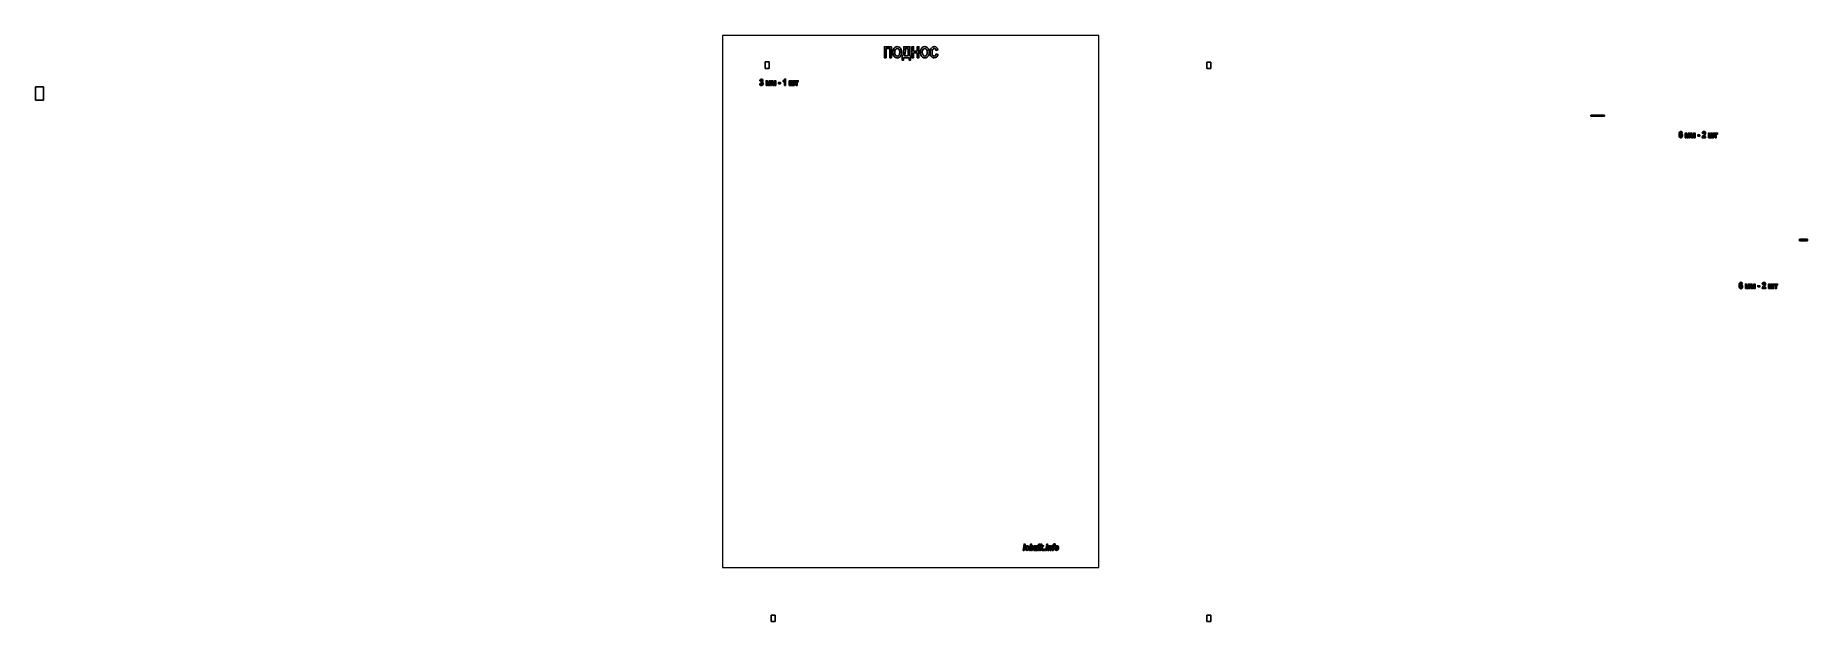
# Model space of a CAD drawing. Header units: centimetres. Extents: x -48.8 to 50.1, y -17.9 to 14.9.
import ezdxf

# ---------------------------------------------------------------- set-up
doc = ezdxf.new("R2010")
doc.units = ezdxf.units.CM
doc.header["$MEASUREMENT"] = 0
doc.header["$XCLIPFRAME"] = 0
doc.layers.add('layer 1', color=7, linetype='Continuous')
picture_1 = doc.add_image_def('image1.jpg', size_in_pixel=(1155, 1887))
picture_2 = doc.add_image_def('image2.jpg', size_in_pixel=(1155, 1874))
picture_3 = doc.add_image_def('image3.jpg', size_in_pixel=(1155, 1874))
picture_4 = doc.add_image_def('image4.jpg', size_in_pixel=(1155, 1874))
picture_5 = doc.add_image_def('image5.jpg', size_in_pixel=(2310, 3822))
picture_6 = doc.add_image_def('image6.jpg', size_in_pixel=(2310, 547))
picture_7 = doc.add_image_def('image7.jpg', size_in_pixel=(3871, 376))

msp = doc.modelspace()

# ---------------------------------------------------------------- linework, layer by layer
at = {"layer": 'layer 1', "color": 250, "lineweight": 9}
msp.add_lwpolyline([(-10.49995, -14.84998), (10.50005, -14.84998), (10.50005, 14.85002), (-10.49995, 14.85002), (-10.49995, -14.84998)], close=True, dxfattribs=at)
at = {"layer": 'layer 1', "color": 250}
for points, knots in [([(-1.36987, 13.60807), (-1.36987, 13.60807), (-1.46991, 13.60807), (-1.46991, 13.60807), (-1.46991, 13.60807), (-1.46991, 13.60807), (-1.46991, 14.21414), (-1.46991, 14.21414), (-1.46991, 14.21414), (-1.46991, 14.21414), (-1.07297, 14.21414), (-1.07297, 14.21414), (-1.07297, 14.21414), (-1.07297, 14.21414), (-1.07297, 13.60807), (-1.07297, 13.60807), (-1.07297, 13.60807), (-1.07297, 13.60807), (-1.17259, 13.60807), (-1.17259, 13.60807), (-1.17259, 13.60807), (-1.17259, 13.60807), (-1.17259, 14.11197), (-1.17259, 14.11197), (-1.17259, 14.11197), (-1.17259, 14.11197), (-1.36987, 14.11197), (-1.36987, 14.11197), (-1.36987, 14.11197), (-1.36987, 14.11197), (-1.36987, 13.60807), (-1.36987, 13.60807)], [0, 0, 0, 0, 0.125, 0.125, 0.125, 0.125, 0.25, 0.25, 0.25, 0.25, 0.375, 0.375, 0.375, 0.375, 0.5, 0.5, 0.5, 0.5, 0.625, 0.625, 0.625, 0.625, 0.75, 0.75, 0.75, 0.75, 0.875, 0.875, 0.875, 0.875, 1, 1, 1, 1]), ([(-0.98986, 13.90736), (-0.98986, 13.97961), (-0.97928, 14.03902), (-0.95783, 14.08573), (-0.95783, 14.08573), (-0.93652, 14.13243), (-0.90858, 14.16729), (-0.87415, 14.19015), (-0.87415, 14.19015), (-0.83972, 14.21301), (-0.79795, 14.22444), (-0.74884, 14.22444), (-0.74884, 14.22444), (-0.67772, 14.22444), (-0.61987, 14.19735), (-0.575, 14.14302), (-0.575, 14.14302), (-0.53026, 14.08869), (-0.50783, 14.01136), (-0.50783, 13.91103), (-0.50783, 13.91103), (-0.50783, 13.80972), (-0.53153, 13.73041), (-0.57895, 13.6734), (-0.57895, 13.6734), (-0.62057, 13.62289), (-0.67702, 13.59777), (-0.74842, 13.59777), (-0.74842, 13.59777), (-0.82039, 13.59777), (-0.87711, 13.62275), (-0.91874, 13.67256), (-0.91874, 13.67256), (-0.96615, 13.72957), (-0.98986, 13.80788), (-0.98986, 13.90736)], [0, 0, 0, 0, 0.11111111, 0.11111111, 0.11111111, 0.11111111, 0.22222222, 0.22222222, 0.22222222, 0.22222222, 0.33333333, 0.33333333, 0.33333333, 0.33333333, 0.44444444, 0.44444444, 0.44444444, 0.44444444, 0.55555556, 0.55555556, 0.55555556, 0.55555556, 0.66666667, 0.66666667, 0.66666667, 0.66666667, 0.77777778, 0.77777778, 0.77777778, 0.77777778, 0.88888889, 0.88888889, 0.88888889, 0.88888889, 1, 1, 1, 1]), ([(-0.88657, 13.91146), (-0.88657, 13.84175), (-0.8733, 13.78954), (-0.84691, 13.75468), (-0.84691, 13.75468), (-0.82039, 13.71983), (-0.78765, 13.70233), (-0.74842, 13.70233), (-0.74842, 13.70233), (-0.70905, 13.70233), (-0.67645, 13.71969), (-0.65049, 13.75426), (-0.65049, 13.75426), (-0.62453, 13.78883), (-0.61168, 13.84189), (-0.61168, 13.91357), (-0.61168, 13.91357), (-0.61168, 13.98385), (-0.62424, 14.03577), (-0.6495, 14.0695), (-0.6495, 14.0695), (-0.67462, 14.10308), (-0.70764, 14.11988), (-0.74842, 14.11988), (-0.74842, 14.11988), (-0.7892, 14.11988), (-0.8225, 14.10294), (-0.84804, 14.06908), (-0.84804, 14.06908), (-0.87373, 14.03507), (-0.88657, 13.98258), (-0.88657, 13.91146)], [0, 0, 0, 0, 0.125, 0.125, 0.125, 0.125, 0.25, 0.25, 0.25, 0.25, 0.375, 0.375, 0.375, 0.375, 0.5, 0.5, 0.5, 0.5, 0.625, 0.625, 0.625, 0.625, 0.75, 0.75, 0.75, 0.75, 0.875, 0.875, 0.875, 0.875, 1, 1, 1, 1]), ([(-0.04654, 13.71066), (-0.04654, 13.71066), (-0.0035, 13.71066), (-0.0035, 13.71066), (-0.0035, 13.71066), (-0.0035, 13.71066), (-0.0035, 13.47613), (-0.0035, 13.47613), (-0.0035, 13.47613), (-0.0035, 13.47613), (-0.08577, 13.47613), (-0.08577, 13.47613), (-0.08577, 13.47613), (-0.08577, 13.47613), (-0.08577, 13.60807), (-0.08577, 13.60807), (-0.08577, 13.60807), (-0.08577, 13.60807), (-0.3996, 13.60807), (-0.3996, 13.60807), (-0.3996, 13.60807), (-0.3996, 13.60807), (-0.3996, 13.47613), (-0.3996, 13.47613), (-0.3996, 13.47613), (-0.3996, 13.47613), (-0.48186, 13.47613), (-0.48186, 13.47613), (-0.48186, 13.47613), (-0.48186, 13.47613), (-0.48186, 13.71066), (-0.48186, 13.71066), (-0.48186, 13.71066), (-0.48186, 13.71066), (-0.44052, 13.71066), (-0.44052, 13.71066), (-0.44052, 13.71066), (-0.42429, 13.75299), (-0.41173, 13.80435), (-0.40284, 13.86433), (-0.40284, 13.86433), (-0.39409, 13.92444), (-0.38958, 14.01404), (-0.38958, 14.13314), (-0.38958, 14.13314), (-0.38958, 14.13314), (-0.38958, 14.21414), (-0.38958, 14.21414), (-0.38958, 14.21414), (-0.38958, 14.21414), (-0.04654, 14.21414), (-0.04654, 14.21414), (-0.04654, 14.21414), (-0.04654, 14.21414), (-0.04654, 13.71066), (-0.04654, 13.71066)], [0, 0, 0, 0, 0.07142857, 0.07142857, 0.07142857, 0.07142857, 0.14285714, 0.14285714, 0.14285714, 0.14285714, 0.21428571, 0.21428571, 0.21428571, 0.21428571, 0.28571429, 0.28571429, 0.28571429, 0.28571429, 0.35714286, 0.35714286, 0.35714286, 0.35714286, 0.42857143, 0.42857143, 0.42857143, 0.42857143, 0.5, 0.5, 0.5, 0.5, 0.57142857, 0.57142857, 0.57142857, 0.57142857, 0.64285714, 0.64285714, 0.64285714, 0.64285714, 0.71428571, 0.71428571, 0.71428571, 0.71428571, 0.78571429, 0.78571429, 0.78571429, 0.78571429, 0.85714286, 0.85714286, 0.85714286, 0.85714286, 0.92857143, 0.92857143, 0.92857143, 0.92857143, 1, 1, 1, 1]), ([(-0.14659, 14.11197), (-0.14659, 14.11197), (-0.29461, 14.11197), (-0.29461, 14.11197), (-0.29461, 14.11197), (-0.29461, 13.93319), (-0.30816, 13.79927), (-0.33553, 13.71066), (-0.33553, 13.71066), (-0.33553, 13.71066), (-0.14659, 13.71066), (-0.14659, 13.71066), (-0.14659, 13.71066), (-0.14659, 13.71066), (-0.14659, 14.11197), (-0.14659, 14.11197)], [0, 0, 0, 0, 0.25, 0.25, 0.25, 0.25, 0.5, 0.5, 0.5, 0.5, 0.75, 0.75, 0.75, 0.75, 1, 1, 1, 1]), ([(0.06508, 13.60807), (0.06508, 13.60807), (0.06508, 14.21414), (0.06508, 14.21414), (0.06508, 14.21414), (0.06508, 14.21414), (0.16513, 14.21414), (0.16513, 14.21414), (0.16513, 14.21414), (0.16513, 14.21414), (0.16513, 13.97566), (0.16513, 13.97566), (0.16513, 13.97566), (0.16513, 13.97566), (0.36198, 13.97566), (0.36198, 13.97566), (0.36198, 13.97566), (0.36198, 13.97566), (0.36198, 14.21414), (0.36198, 14.21414), (0.36198, 14.21414), (0.36198, 14.21414), (0.46245, 14.21414), (0.46245, 14.21414), (0.46245, 14.21414), (0.46245, 14.21414), (0.46245, 13.60807), (0.46245, 13.60807), (0.46245, 13.60807), (0.46245, 13.60807), (0.36198, 13.60807), (0.36198, 13.60807), (0.36198, 13.60807), (0.36198, 13.60807), (0.36198, 13.87307), (0.36198, 13.87307), (0.36198, 13.87307), (0.36198, 13.87307), (0.16513, 13.87307), (0.16513, 13.87307), (0.16513, 13.87307), (0.16513, 13.87307), (0.16513, 13.60807), (0.16513, 13.60807), (0.16513, 13.60807), (0.16513, 13.60807), (0.06508, 13.60807), (0.06508, 13.60807)], [0, 0, 0, 0, 0.08333333, 0.08333333, 0.08333333, 0.08333333, 0.16666667, 0.16666667, 0.16666667, 0.16666667, 0.25, 0.25, 0.25, 0.25, 0.33333333, 0.33333333, 0.33333333, 0.33333333, 0.41666667, 0.41666667, 0.41666667, 0.41666667, 0.5, 0.5, 0.5, 0.5, 0.58333333, 0.58333333, 0.58333333, 0.58333333, 0.66666667, 0.66666667, 0.66666667, 0.66666667, 0.75, 0.75, 0.75, 0.75, 0.83333333, 0.83333333, 0.83333333, 0.83333333, 0.91666667, 0.91666667, 0.91666667, 0.91666667, 1, 1, 1, 1]), ([(0.54598, 13.90736), (0.54598, 13.97961), (0.55656, 14.03902), (0.57801, 14.08573), (0.57801, 14.08573), (0.59932, 14.13243), (0.62726, 14.16729), (0.66169, 14.19015), (0.66169, 14.19015), (0.69612, 14.21301), (0.73789, 14.22444), (0.787, 14.22444), (0.787, 14.22444), (0.85812, 14.22444), (0.91597, 14.19735), (0.96084, 14.14302), (0.96084, 14.14302), (1.00558, 14.08869), (1.02801, 14.01136), (1.02801, 13.91103), (1.02801, 13.91103), (1.02801, 13.80972), (1.00431, 13.73041), (0.95689, 13.6734), (0.95689, 13.6734), (0.91527, 13.62289), (0.85882, 13.59777), (0.78742, 13.59777), (0.78742, 13.59777), (0.71545, 13.59777), (0.65873, 13.62275), (0.6171, 13.67256), (0.6171, 13.67256), (0.56969, 13.72957), (0.54598, 13.80788), (0.54598, 13.90736)], [0, 0, 0, 0, 0.11111111, 0.11111111, 0.11111111, 0.11111111, 0.22222222, 0.22222222, 0.22222222, 0.22222222, 0.33333333, 0.33333333, 0.33333333, 0.33333333, 0.44444444, 0.44444444, 0.44444444, 0.44444444, 0.55555556, 0.55555556, 0.55555556, 0.55555556, 0.66666667, 0.66666667, 0.66666667, 0.66666667, 0.77777778, 0.77777778, 0.77777778, 0.77777778, 0.88888889, 0.88888889, 0.88888889, 0.88888889, 1, 1, 1, 1]), ([(0.64927, 13.91146), (0.64927, 13.84175), (0.66254, 13.78954), (0.68893, 13.75468), (0.68893, 13.75468), (0.71545, 13.71983), (0.74819, 13.70233), (0.78742, 13.70233), (0.78742, 13.70233), (0.82679, 13.70233), (0.85939, 13.71969), (0.88535, 13.75426), (0.88535, 13.75426), (0.91131, 13.78883), (0.92416, 13.84189), (0.92416, 13.91357), (0.92416, 13.91357), (0.92416, 13.98385), (0.9116, 14.03577), (0.88634, 14.0695), (0.88634, 14.0695), (0.86122, 14.10308), (0.8282, 14.11988), (0.78742, 14.11988), (0.78742, 14.11988), (0.74664, 14.11988), (0.71334, 14.10294), (0.6878, 14.06908), (0.6878, 14.06908), (0.66211, 14.03507), (0.64927, 13.98258), (0.64927, 13.91146)], [0, 0, 0, 0, 0.125, 0.125, 0.125, 0.125, 0.25, 0.25, 0.25, 0.25, 0.375, 0.375, 0.375, 0.375, 0.5, 0.5, 0.5, 0.5, 0.625, 0.625, 0.625, 0.625, 0.75, 0.75, 0.75, 0.75, 0.875, 0.875, 0.875, 0.875, 1, 1, 1, 1]), ([(1.42439, 13.83088), (1.42439, 13.83088), (1.52162, 13.79335), (1.52162, 13.79335), (1.52162, 13.79335), (1.50638, 13.72547), (1.48126, 13.67594), (1.44598, 13.64462), (1.44598, 13.64462), (1.4107, 13.61343), (1.36724, 13.59777), (1.31574, 13.59777), (1.31574, 13.59777), (1.25097, 13.59777), (1.19847, 13.62275), (1.15826, 13.67256), (1.15826, 13.67256), (1.11183, 13.73013), (1.08869, 13.80788), (1.08869, 13.90567), (1.08869, 13.90567), (1.08869, 14.0091), (1.11197, 14.08996), (1.15868, 14.14838), (1.15868, 14.14838), (1.19918, 14.19904), (1.25351, 14.22444), (1.32194, 14.22444), (1.32194, 14.22444), (1.37754, 14.22444), (1.42411, 14.20539), (1.46164, 14.16743), (1.46164, 14.16743), (1.48831, 14.14034), (1.50793, 14.10026), (1.52035, 14.04706), (1.52035, 14.04706), (1.52035, 14.04706), (1.42114, 14.01814), (1.42114, 14.01814), (1.42114, 14.01814), (1.41479, 14.05101), (1.40224, 14.07613), (1.38333, 14.09363), (1.38333, 14.09363), (1.36442, 14.11113), (1.34212, 14.11988), (1.31658, 14.11988), (1.31658, 14.11988), (1.27989, 14.11988), (1.24998, 14.10393), (1.22684, 14.0719), (1.22684, 14.0719), (1.20369, 14.04001), (1.19212, 13.98723), (1.19212, 13.91357), (1.19212, 13.91357), (1.19212, 13.83723), (1.20341, 13.78291), (1.22599, 13.75073), (1.22599, 13.75073), (1.24857, 13.71842), (1.27792, 13.70233), (1.31404, 13.70233), (1.31404, 13.70233), (1.34057, 13.70233), (1.36343, 13.71263), (1.38262, 13.73309), (1.38262, 13.73309), (1.40195, 13.7537), (1.41592, 13.78629), (1.42439, 13.83088)], [0, 0, 0, 0, 0.05555556, 0.05555556, 0.05555556, 0.05555556, 0.11111111, 0.11111111, 0.11111111, 0.11111111, 0.16666667, 0.16666667, 0.16666667, 0.16666667, 0.22222222, 0.22222222, 0.22222222, 0.22222222, 0.27777778, 0.27777778, 0.27777778, 0.27777778, 0.33333333, 0.33333333, 0.33333333, 0.33333333, 0.38888889, 0.38888889, 0.38888889, 0.38888889, 0.44444444, 0.44444444, 0.44444444, 0.44444444, 0.5, 0.5, 0.5, 0.5, 0.55555556, 0.55555556, 0.55555556, 0.55555556, 0.61111111, 0.61111111, 0.61111111, 0.61111111, 0.66666667, 0.66666667, 0.66666667, 0.66666667, 0.72222222, 0.72222222, 0.72222222, 0.72222222, 0.77777778, 0.77777778, 0.77777778, 0.77777778, 0.83333333, 0.83333333, 0.83333333, 0.83333333, 0.88888889, 0.88888889, 0.88888889, 0.88888889, 0.94444444, 0.94444444, 0.94444444, 0.94444444, 1, 1, 1, 1]), ([(-8.42374, 12.15517), (-8.42374, 12.15517), (-8.36999, 12.16307), (-8.36999, 12.16307), (-8.36999, 12.16307), (-8.36859, 12.14636), (-8.36398, 12.1336), (-8.35624, 12.1248), (-8.35624, 12.1248), (-8.3485, 12.11591), (-8.33945, 12.11146), (-8.32899, 12.11146), (-8.32899, 12.11146), (-8.31755, 12.11146), (-8.30792, 12.11673), (-8.30002, 12.12718), (-8.30002, 12.12718), (-8.2922, 12.13764), (-8.28825, 12.15213), (-8.28825, 12.17056), (-8.28825, 12.17056), (-8.28825, 12.18777), (-8.29203, 12.20127), (-8.29961, 12.21106), (-8.29961, 12.21106), (-8.3071, 12.22086), (-8.31632, 12.2258), (-8.3271, 12.2258), (-8.3271, 12.2258), (-8.33418, 12.2258), (-8.34258, 12.22415), (-8.35237, 12.22078), (-8.35237, 12.22078), (-8.35237, 12.22078), (-8.34636, 12.27593), (-8.34636, 12.27593), (-8.34636, 12.27593), (-8.33204, 12.27568), (-8.32068, 12.27947), (-8.31237, 12.28754), (-8.31237, 12.28754), (-8.30414, 12.2956), (-8.30002, 12.30688), (-8.30002, 12.32153), (-8.30002, 12.32153), (-8.30002, 12.3338), (-8.30307, 12.34335), (-8.30899, 12.35026), (-8.30899, 12.35026), (-8.31492, 12.35718), (-8.32257, 12.36063), (-8.33188, 12.36063), (-8.33188, 12.36063), (-8.34118, 12.36063), (-8.34933, 12.3566), (-8.35616, 12.3487), (-8.35616, 12.3487), (-8.36299, 12.34071), (-8.36703, 12.32894), (-8.36834, 12.31338), (-8.36834, 12.31338), (-8.36834, 12.31338), (-8.41971, 12.32392), (-8.41971, 12.32392), (-8.41971, 12.32392), (-8.41436, 12.35627), (-8.40399, 12.37973), (-8.38859, 12.39438), (-8.38859, 12.39438), (-8.37312, 12.40904), (-8.35369, 12.41636), (-8.33023, 12.41636), (-8.33023, 12.41636), (-8.30381, 12.41636), (-8.2829, 12.4069), (-8.26742, 12.38813), (-8.26742, 12.38813), (-8.25186, 12.36928), (-8.24413, 12.34845), (-8.24413, 12.32565), (-8.24413, 12.32565), (-8.24413, 12.31017), (-8.24758, 12.29626), (-8.25458, 12.28391), (-8.25458, 12.28391), (-8.26158, 12.27157), (-8.27211, 12.2607), (-8.28611, 12.2514), (-8.28611, 12.2514), (-8.26981, 12.24704), (-8.25664, 12.23749), (-8.24643, 12.22267), (-8.24643, 12.22267), (-8.23622, 12.20785), (-8.23112, 12.18941), (-8.23112, 12.16719), (-8.23112, 12.16719), (-8.23112, 12.13492), (-8.24067, 12.10817), (-8.25993, 12.08701), (-8.25993, 12.08701), (-8.27911, 12.06586), (-8.302, 12.05532), (-8.3285, 12.05532), (-8.3285, 12.05532), (-8.35394, 12.05532), (-8.37542, 12.06421), (-8.39304, 12.08207), (-8.39304, 12.08207), (-8.41065, 12.09994), (-8.42086, 12.1243), (-8.42374, 12.15517)], [0, 0, 0, 0, 0.03571429, 0.03571429, 0.03571429, 0.03571429, 0.07142857, 0.07142857, 0.07142857, 0.07142857, 0.10714286, 0.10714286, 0.10714286, 0.10714286, 0.14285714, 0.14285714, 0.14285714, 0.14285714, 0.17857143, 0.17857143, 0.17857143, 0.17857143, 0.21428571, 0.21428571, 0.21428571, 0.21428571, 0.25, 0.25, 0.25, 0.25, 0.28571429, 0.28571429, 0.28571429, 0.28571429, 0.32142857, 0.32142857, 0.32142857, 0.32142857, 0.35714286, 0.35714286, 0.35714286, 0.35714286, 0.39285714, 0.39285714, 0.39285714, 0.39285714, 0.42857143, 0.42857143, 0.42857143, 0.42857143, 0.46428571, 0.46428571, 0.46428571, 0.46428571, 0.5, 0.5, 0.5, 0.5, 0.53571429, 0.53571429, 0.53571429, 0.53571429, 0.57142857, 0.57142857, 0.57142857, 0.57142857, 0.60714286, 0.60714286, 0.60714286, 0.60714286, 0.64285714, 0.64285714, 0.64285714, 0.64285714, 0.67857143, 0.67857143, 0.67857143, 0.67857143, 0.71428571, 0.71428571, 0.71428571, 0.71428571, 0.75, 0.75, 0.75, 0.75, 0.78571429, 0.78571429, 0.78571429, 0.78571429, 0.82142857, 0.82142857, 0.82142857, 0.82142857, 0.85714286, 0.85714286, 0.85714286, 0.85714286, 0.89285714, 0.89285714, 0.89285714, 0.89285714, 0.92857143, 0.92857143, 0.92857143, 0.92857143, 0.96428571, 0.96428571, 0.96428571, 0.96428571, 1, 1, 1, 1]), ([(-8.07052, 12.06133), (-8.07052, 12.06133), (-8.07052, 12.31717), (-8.07052, 12.31717), (-8.07052, 12.31717), (-8.07052, 12.31717), (-8.00129, 12.31717), (-8.00129, 12.31717), (-8.00129, 12.31717), (-8.00129, 12.31717), (-7.94943, 12.13895), (-7.94943, 12.13895), (-7.94943, 12.13895), (-7.94943, 12.13895), (-7.89667, 12.31717), (-7.89667, 12.31717), (-7.89667, 12.31717), (-7.89667, 12.31717), (-7.82793, 12.31717), (-7.82793, 12.31717), (-7.82793, 12.31717), (-7.82793, 12.31717), (-7.82793, 12.06133), (-7.82793, 12.06133), (-7.82793, 12.06133), (-7.82793, 12.06133), (-7.87592, 12.06133), (-7.87592, 12.06133), (-7.87592, 12.06133), (-7.87592, 12.06133), (-7.87592, 12.22967), (-7.87592, 12.22967), (-7.87592, 12.22967), (-7.87592, 12.22967), (-7.92679, 12.06133), (-7.92679, 12.06133), (-7.92679, 12.06133), (-7.92679, 12.06133), (-7.97429, 12.06133), (-7.97429, 12.06133), (-7.97429, 12.06133), (-7.97429, 12.06133), (-8.02253, 12.22967), (-8.02253, 12.22967), (-8.02253, 12.22967), (-8.02253, 12.22967), (-8.02253, 12.06133), (-8.02253, 12.06133), (-8.02253, 12.06133), (-8.02253, 12.06133), (-8.07052, 12.06133), (-8.07052, 12.06133)], [0, 0, 0, 0, 0.07692308, 0.07692308, 0.07692308, 0.07692308, 0.15384615, 0.15384615, 0.15384615, 0.15384615, 0.23076923, 0.23076923, 0.23076923, 0.23076923, 0.30769231, 0.30769231, 0.30769231, 0.30769231, 0.38461538, 0.38461538, 0.38461538, 0.38461538, 0.46153846, 0.46153846, 0.46153846, 0.46153846, 0.53846154, 0.53846154, 0.53846154, 0.53846154, 0.61538462, 0.61538462, 0.61538462, 0.61538462, 0.69230769, 0.69230769, 0.69230769, 0.69230769, 0.76923077, 0.76923077, 0.76923077, 0.76923077, 0.84615385, 0.84615385, 0.84615385, 0.84615385, 0.92307692, 0.92307692, 0.92307692, 0.92307692, 1, 1, 1, 1]), ([(-7.77072, 12.06133), (-7.77072, 12.06133), (-7.77072, 12.31717), (-7.77072, 12.31717), (-7.77072, 12.31717), (-7.77072, 12.31717), (-7.70149, 12.31717), (-7.70149, 12.31717), (-7.70149, 12.31717), (-7.70149, 12.31717), (-7.64963, 12.13895), (-7.64963, 12.13895), (-7.64963, 12.13895), (-7.64963, 12.13895), (-7.59687, 12.31717), (-7.59687, 12.31717), (-7.59687, 12.31717), (-7.59687, 12.31717), (-7.52813, 12.31717), (-7.52813, 12.31717), (-7.52813, 12.31717), (-7.52813, 12.31717), (-7.52813, 12.06133), (-7.52813, 12.06133), (-7.52813, 12.06133), (-7.52813, 12.06133), (-7.57612, 12.06133), (-7.57612, 12.06133), (-7.57612, 12.06133), (-7.57612, 12.06133), (-7.57612, 12.22967), (-7.57612, 12.22967), (-7.57612, 12.22967), (-7.57612, 12.22967), (-7.62699, 12.06133), (-7.62699, 12.06133), (-7.62699, 12.06133), (-7.62699, 12.06133), (-7.67449, 12.06133), (-7.67449, 12.06133), (-7.67449, 12.06133), (-7.67449, 12.06133), (-7.72273, 12.22967), (-7.72273, 12.22967), (-7.72273, 12.22967), (-7.72273, 12.22967), (-7.72273, 12.06133), (-7.72273, 12.06133), (-7.72273, 12.06133), (-7.72273, 12.06133), (-7.77072, 12.06133), (-7.77072, 12.06133)], [0, 0, 0, 0, 0.07692308, 0.07692308, 0.07692308, 0.07692308, 0.15384615, 0.15384615, 0.15384615, 0.15384615, 0.23076923, 0.23076923, 0.23076923, 0.23076923, 0.30769231, 0.30769231, 0.30769231, 0.30769231, 0.38461538, 0.38461538, 0.38461538, 0.38461538, 0.46153846, 0.46153846, 0.46153846, 0.46153846, 0.53846154, 0.53846154, 0.53846154, 0.53846154, 0.61538462, 0.61538462, 0.61538462, 0.61538462, 0.69230769, 0.69230769, 0.69230769, 0.69230769, 0.76923077, 0.76923077, 0.76923077, 0.76923077, 0.84615385, 0.84615385, 0.84615385, 0.84615385, 0.92307692, 0.92307692, 0.92307692, 0.92307692, 1, 1, 1, 1]), ([(-7.37617, 12.15566), (-7.37617, 12.15566), (-7.37617, 12.22341), (-7.37617, 12.22341), (-7.37617, 12.22341), (-7.37617, 12.22341), (-7.26694, 12.22341), (-7.26694, 12.22341), (-7.26694, 12.22341), (-7.26694, 12.22341), (-7.26694, 12.15566), (-7.26694, 12.15566), (-7.26694, 12.15566), (-7.26694, 12.15566), (-7.37617, 12.15566), (-7.37617, 12.15566)], [0, 0, 0, 0, 0.25, 0.25, 0.25, 0.25, 0.5, 0.5, 0.5, 0.5, 0.75, 0.75, 0.75, 0.75, 1, 1, 1, 1]), ([(-6.98204, 12.06133), (-6.98204, 12.06133), (-7.03752, 12.06133), (-7.03752, 12.06133), (-7.03752, 12.06133), (-7.03752, 12.06133), (-7.03752, 12.31676), (-7.03752, 12.31676), (-7.03752, 12.31676), (-7.05827, 12.29338), (-7.08222, 12.27626), (-7.10939, 12.26539), (-7.10939, 12.26539), (-7.10939, 12.26539), (-7.10939, 12.32688), (-7.10939, 12.32688), (-7.10939, 12.32688), (-7.09399, 12.33314), (-7.07802, 12.34433), (-7.0614, 12.36047), (-7.0614, 12.36047), (-7.04485, 12.37669), (-7.03341, 12.39529), (-7.02691, 12.41636), (-7.02691, 12.41636), (-7.02691, 12.41636), (-6.98204, 12.41636), (-6.98204, 12.41636), (-6.98204, 12.41636), (-6.98204, 12.41636), (-6.98204, 12.06133), (-6.98204, 12.06133)], [0, 0, 0, 0, 0.125, 0.125, 0.125, 0.125, 0.25, 0.25, 0.25, 0.25, 0.375, 0.375, 0.375, 0.375, 0.5, 0.5, 0.5, 0.5, 0.625, 0.625, 0.625, 0.625, 0.75, 0.75, 0.75, 0.75, 0.875, 0.875, 0.875, 0.875, 1, 1, 1, 1]), ([(-6.77592, 12.06133), (-6.77592, 12.06133), (-6.77592, 12.31717), (-6.77592, 12.31717), (-6.77592, 12.31717), (-6.77592, 12.31717), (-6.72019, 12.31717), (-6.72019, 12.31717), (-6.72019, 12.31717), (-6.72019, 12.31717), (-6.72019, 12.11607), (-6.72019, 12.11607), (-6.72019, 12.11607), (-6.72019, 12.11607), (-6.66282, 12.11607), (-6.66282, 12.11607), (-6.66282, 12.11607), (-6.66282, 12.11607), (-6.66282, 12.31717), (-6.66282, 12.31717), (-6.66282, 12.31717), (-6.66282, 12.31717), (-6.60709, 12.31717), (-6.60709, 12.31717), (-6.60709, 12.31717), (-6.60709, 12.31717), (-6.60709, 12.11607), (-6.60709, 12.11607), (-6.60709, 12.11607), (-6.60709, 12.11607), (-6.54922, 12.11607), (-6.54922, 12.11607), (-6.54922, 12.11607), (-6.54922, 12.11607), (-6.54922, 12.31717), (-6.54922, 12.31717), (-6.54922, 12.31717), (-6.54922, 12.31717), (-6.49349, 12.31717), (-6.49349, 12.31717), (-6.49349, 12.31717), (-6.49349, 12.31717), (-6.49349, 12.06133), (-6.49349, 12.06133), (-6.49349, 12.06133), (-6.49349, 12.06133), (-6.77592, 12.06133), (-6.77592, 12.06133)], [0, 0, 0, 0, 0.08333333, 0.08333333, 0.08333333, 0.08333333, 0.16666667, 0.16666667, 0.16666667, 0.16666667, 0.25, 0.25, 0.25, 0.25, 0.33333333, 0.33333333, 0.33333333, 0.33333333, 0.41666667, 0.41666667, 0.41666667, 0.41666667, 0.5, 0.5, 0.5, 0.5, 0.58333333, 0.58333333, 0.58333333, 0.58333333, 0.66666667, 0.66666667, 0.66666667, 0.66666667, 0.75, 0.75, 0.75, 0.75, 0.83333333, 0.83333333, 0.83333333, 0.83333333, 0.91666667, 0.91666667, 0.91666667, 0.91666667, 1, 1, 1, 1]), ([(-6.46188, 12.26391), (-6.46188, 12.26391), (-6.46188, 12.31717), (-6.46188, 12.31717), (-6.46188, 12.31717), (-6.46188, 12.31717), (-6.27164, 12.31717), (-6.27164, 12.31717), (-6.27164, 12.31717), (-6.27164, 12.31717), (-6.27164, 12.26391), (-6.27164, 12.26391), (-6.27164, 12.26391), (-6.27164, 12.26391), (-6.3389, 12.26391), (-6.3389, 12.26391), (-6.3389, 12.26391), (-6.3389, 12.26391), (-6.3389, 12.06133), (-6.3389, 12.06133), (-6.3389, 12.06133), (-6.3389, 12.06133), (-6.39462, 12.06133), (-6.39462, 12.06133), (-6.39462, 12.06133), (-6.39462, 12.06133), (-6.39462, 12.26391), (-6.39462, 12.26391), (-6.39462, 12.26391), (-6.39462, 12.26391), (-6.46188, 12.26391), (-6.46188, 12.26391)], [0, 0, 0, 0, 0.125, 0.125, 0.125, 0.125, 0.25, 0.25, 0.25, 0.25, 0.375, 0.375, 0.375, 0.375, 0.5, 0.5, 0.5, 0.5, 0.625, 0.625, 0.625, 0.625, 0.75, 0.75, 0.75, 0.75, 0.875, 0.875, 0.875, 0.875, 1, 1, 1, 1]), ([(43.06669, 9.40666), (43.06669, 9.40666), (43.01294, 9.39942), (43.01294, 9.39942), (43.01294, 9.39942), (43.01039, 9.42584), (42.99985, 9.43901), (42.98133, 9.43901), (42.98133, 9.43901), (42.96931, 9.43901), (42.95927, 9.43243), (42.95128, 9.41926), (42.95128, 9.41926), (42.94338, 9.406), (42.93836, 9.37942), (42.93622, 9.33941), (42.93622, 9.33941), (42.94314, 9.34937), (42.95087, 9.35686), (42.95935, 9.3618), (42.95935, 9.3618), (42.96791, 9.36682), (42.9773, 9.36929), (42.98759, 9.36929), (42.98759, 9.36929), (43.01031, 9.36929), (43.03006, 9.35875), (43.04694, 9.3376), (43.04694, 9.3376), (43.06381, 9.31644), (43.07221, 9.28837), (43.07221, 9.25331), (43.07221, 9.25331), (43.07221, 9.21602), (43.06332, 9.18671), (43.04545, 9.16548), (43.04545, 9.16548), (43.02759, 9.14432), (43.00553, 9.1337), (42.97919, 9.1337), (42.97919, 9.1337), (42.95021, 9.1337), (42.92626, 9.14745), (42.90716, 9.17502), (42.90716, 9.17502), (42.88815, 9.2026), (42.8786, 9.24829), (42.8786, 9.31216), (42.8786, 9.31216), (42.8786, 9.37695), (42.88848, 9.42354), (42.90823, 9.45202), (42.90823, 9.45202), (42.92807, 9.4805), (42.95342, 9.49474), (42.98446, 9.49474), (42.98446, 9.49474), (43.00586, 9.49474), (43.02389, 9.48742), (43.03862, 9.47285), (43.03862, 9.47285), (43.05336, 9.45836), (43.06266, 9.4363), (43.06669, 9.40666)], [0, 0, 0, 0, 0.0625, 0.0625, 0.0625, 0.0625, 0.125, 0.125, 0.125, 0.125, 0.1875, 0.1875, 0.1875, 0.1875, 0.25, 0.25, 0.25, 0.25, 0.3125, 0.3125, 0.3125, 0.3125, 0.375, 0.375, 0.375, 0.375, 0.4375, 0.4375, 0.4375, 0.4375, 0.5, 0.5, 0.5, 0.5, 0.5625, 0.5625, 0.5625, 0.5625, 0.625, 0.625, 0.625, 0.625, 0.6875, 0.6875, 0.6875, 0.6875, 0.75, 0.75, 0.75, 0.75, 0.8125, 0.8125, 0.8125, 0.8125, 0.875, 0.875, 0.875, 0.875, 0.9375, 0.9375, 0.9375, 0.9375, 1, 1, 1, 1]), ([(42.94108, 9.25882), (42.94108, 9.23651), (42.94519, 9.21939), (42.95351, 9.20762), (42.95351, 9.20762), (42.96174, 9.19577), (42.97121, 9.18984), (42.98182, 9.18984), (42.98182, 9.18984), (42.99211, 9.18984), (43.00067, 9.19478), (43.00751, 9.20458), (43.00751, 9.20458), (43.01434, 9.21437), (43.01771, 9.23051), (43.01771, 9.25281), (43.01771, 9.25281), (43.01771, 9.27594), (43.01401, 9.29282), (43.00668, 9.30344), (43.00668, 9.30344), (42.99928, 9.31406), (42.99006, 9.31941), (42.97919, 9.31941), (42.97919, 9.31941), (42.96857, 9.31941), (42.95952, 9.3143), (42.95219, 9.30418), (42.95219, 9.30418), (42.94478, 9.29405), (42.94108, 9.27891), (42.94108, 9.25882)], [0, 0, 0, 0, 0.125, 0.125, 0.125, 0.125, 0.25, 0.25, 0.25, 0.25, 0.375, 0.375, 0.375, 0.375, 0.5, 0.5, 0.5, 0.5, 0.625, 0.625, 0.625, 0.625, 0.75, 0.75, 0.75, 0.75, 0.875, 0.875, 0.875, 0.875, 1, 1, 1, 1]), ([(43.22968, 9.13971), (43.22968, 9.13971), (43.22968, 9.39555), (43.22968, 9.39555), (43.22968, 9.39555), (43.22968, 9.39555), (43.29891, 9.39555), (43.29891, 9.39555), (43.29891, 9.39555), (43.29891, 9.39555), (43.35077, 9.21733), (43.35077, 9.21733), (43.35077, 9.21733), (43.35077, 9.21733), (43.40353, 9.39555), (43.40353, 9.39555), (43.40353, 9.39555), (43.40353, 9.39555), (43.47227, 9.39555), (43.47227, 9.39555), (43.47227, 9.39555), (43.47227, 9.39555), (43.47227, 9.13971), (43.47227, 9.13971), (43.47227, 9.13971), (43.47227, 9.13971), (43.42428, 9.13971), (43.42428, 9.13971), (43.42428, 9.13971), (43.42428, 9.13971), (43.42428, 9.30805), (43.42428, 9.30805), (43.42428, 9.30805), (43.42428, 9.30805), (43.37341, 9.13971), (43.37341, 9.13971), (43.37341, 9.13971), (43.37341, 9.13971), (43.32591, 9.13971), (43.32591, 9.13971), (43.32591, 9.13971), (43.32591, 9.13971), (43.27767, 9.30805), (43.27767, 9.30805), (43.27767, 9.30805), (43.27767, 9.30805), (43.27767, 9.13971), (43.27767, 9.13971), (43.27767, 9.13971), (43.27767, 9.13971), (43.22968, 9.13971), (43.22968, 9.13971)], [0, 0, 0, 0, 0.07692308, 0.07692308, 0.07692308, 0.07692308, 0.15384615, 0.15384615, 0.15384615, 0.15384615, 0.23076923, 0.23076923, 0.23076923, 0.23076923, 0.30769231, 0.30769231, 0.30769231, 0.30769231, 0.38461538, 0.38461538, 0.38461538, 0.38461538, 0.46153846, 0.46153846, 0.46153846, 0.46153846, 0.53846154, 0.53846154, 0.53846154, 0.53846154, 0.61538462, 0.61538462, 0.61538462, 0.61538462, 0.69230769, 0.69230769, 0.69230769, 0.69230769, 0.76923077, 0.76923077, 0.76923077, 0.76923077, 0.84615385, 0.84615385, 0.84615385, 0.84615385, 0.92307692, 0.92307692, 0.92307692, 0.92307692, 1, 1, 1, 1]), ([(43.52948, 9.13971), (43.52948, 9.13971), (43.52948, 9.39555), (43.52948, 9.39555), (43.52948, 9.39555), (43.52948, 9.39555), (43.59871, 9.39555), (43.59871, 9.39555), (43.59871, 9.39555), (43.59871, 9.39555), (43.65057, 9.21733), (43.65057, 9.21733), (43.65057, 9.21733), (43.65057, 9.21733), (43.70333, 9.39555), (43.70333, 9.39555), (43.70333, 9.39555), (43.70333, 9.39555), (43.77207, 9.39555), (43.77207, 9.39555), (43.77207, 9.39555), (43.77207, 9.39555), (43.77207, 9.13971), (43.77207, 9.13971), (43.77207, 9.13971), (43.77207, 9.13971), (43.72408, 9.13971), (43.72408, 9.13971), (43.72408, 9.13971), (43.72408, 9.13971), (43.72408, 9.30805), (43.72408, 9.30805), (43.72408, 9.30805), (43.72408, 9.30805), (43.67321, 9.13971), (43.67321, 9.13971), (43.67321, 9.13971), (43.67321, 9.13971), (43.62571, 9.13971), (43.62571, 9.13971), (43.62571, 9.13971), (43.62571, 9.13971), (43.57747, 9.30805), (43.57747, 9.30805), (43.57747, 9.30805), (43.57747, 9.30805), (43.57747, 9.13971), (43.57747, 9.13971), (43.57747, 9.13971), (43.57747, 9.13971), (43.52948, 9.13971), (43.52948, 9.13971)], [0, 0, 0, 0, 0.07692308, 0.07692308, 0.07692308, 0.07692308, 0.15384615, 0.15384615, 0.15384615, 0.15384615, 0.23076923, 0.23076923, 0.23076923, 0.23076923, 0.30769231, 0.30769231, 0.30769231, 0.30769231, 0.38461538, 0.38461538, 0.38461538, 0.38461538, 0.46153846, 0.46153846, 0.46153846, 0.46153846, 0.53846154, 0.53846154, 0.53846154, 0.53846154, 0.61538462, 0.61538462, 0.61538462, 0.61538462, 0.69230769, 0.69230769, 0.69230769, 0.69230769, 0.76923077, 0.76923077, 0.76923077, 0.76923077, 0.84615385, 0.84615385, 0.84615385, 0.84615385, 0.92307692, 0.92307692, 0.92307692, 0.92307692, 1, 1, 1, 1]), ([(43.92403, 9.23404), (43.92403, 9.23404), (43.92403, 9.30179), (43.92403, 9.30179), (43.92403, 9.30179), (43.92403, 9.30179), (44.03326, 9.30179), (44.03326, 9.30179), (44.03326, 9.30179), (44.03326, 9.30179), (44.03326, 9.23404), (44.03326, 9.23404), (44.03326, 9.23404), (44.03326, 9.23404), (43.92403, 9.23404), (43.92403, 9.23404)], [0, 0, 0, 0, 0.25, 0.25, 0.25, 0.25, 0.5, 0.5, 0.5, 0.5, 0.75, 0.75, 0.75, 0.75, 1, 1, 1, 1]), ([(44.36368, 9.20268), (44.36368, 9.20268), (44.36368, 9.13971), (44.36368, 9.13971), (44.36368, 9.13971), (44.36368, 9.13971), (44.16883, 9.13971), (44.16883, 9.13971), (44.16883, 9.13971), (44.17089, 9.1635), (44.17731, 9.18614), (44.18801, 9.20762), (44.18801, 9.20762), (44.19872, 9.22902), (44.21946, 9.25726), (44.25033, 9.29216), (44.25033, 9.29216), (44.27478, 9.3199), (44.28984, 9.33875), (44.29544, 9.34855), (44.29544, 9.34855), (44.30383, 9.36287), (44.30795, 9.37728), (44.30795, 9.39176), (44.30795, 9.39176), (44.30795, 9.40716), (44.30449, 9.41885), (44.29766, 9.42667), (44.29766, 9.42667), (44.29075, 9.43457), (44.28161, 9.43852), (44.27033, 9.43852), (44.27033, 9.43852), (44.2458, 9.43852), (44.23247, 9.42008), (44.23057, 9.38329), (44.23057, 9.38329), (44.23057, 9.38329), (44.17534, 9.39003), (44.17534, 9.39003), (44.17534, 9.39003), (44.17871, 9.42609), (44.18876, 9.45251), (44.20538, 9.46939), (44.20538, 9.46939), (44.22201, 9.48626), (44.24415, 9.49474), (44.27181, 9.49474), (44.27181, 9.49474), (44.30219, 9.49474), (44.32507, 9.48478), (44.34055, 9.46503), (44.34055, 9.46503), (44.35594, 9.44527), (44.36368, 9.42263), (44.36368, 9.39703), (44.36368, 9.39703), (44.36368, 9.38254), (44.3617, 9.36855), (44.35775, 9.35497), (44.35775, 9.35497), (44.35388, 9.34139), (44.34779, 9.32772), (44.33956, 9.31397), (44.33956, 9.31397), (44.33141, 9.30023), (44.31775, 9.28261), (44.29857, 9.26129), (44.29857, 9.26129), (44.2807, 9.24112), (44.26943, 9.22787), (44.26473, 9.22145), (44.26473, 9.22145), (44.25996, 9.21503), (44.25617, 9.20877), (44.25321, 9.20268), (44.25321, 9.20268), (44.25321, 9.20268), (44.36368, 9.20268), (44.36368, 9.20268)], [0, 0, 0, 0, 0.05, 0.05, 0.05, 0.05, 0.1, 0.1, 0.1, 0.1, 0.15, 0.15, 0.15, 0.15, 0.2, 0.2, 0.2, 0.2, 0.25, 0.25, 0.25, 0.25, 0.3, 0.3, 0.3, 0.3, 0.35, 0.35, 0.35, 0.35, 0.4, 0.4, 0.4, 0.4, 0.45, 0.45, 0.45, 0.45, 0.5, 0.5, 0.5, 0.5, 0.55, 0.55, 0.55, 0.55, 0.6, 0.6, 0.6, 0.6, 0.65, 0.65, 0.65, 0.65, 0.7, 0.7, 0.7, 0.7, 0.75, 0.75, 0.75, 0.75, 0.8, 0.8, 0.8, 0.8, 0.85, 0.85, 0.85, 0.85, 0.9, 0.9, 0.9, 0.9, 0.95, 0.95, 0.95, 0.95, 1, 1, 1, 1]), ([(44.52428, 9.13971), (44.52428, 9.13971), (44.52428, 9.39555), (44.52428, 9.39555), (44.52428, 9.39555), (44.52428, 9.39555), (44.58001, 9.39555), (44.58001, 9.39555), (44.58001, 9.39555), (44.58001, 9.39555), (44.58001, 9.19445), (44.58001, 9.19445), (44.58001, 9.19445), (44.58001, 9.19445), (44.63738, 9.19445), (44.63738, 9.19445), (44.63738, 9.19445), (44.63738, 9.19445), (44.63738, 9.39555), (44.63738, 9.39555), (44.63738, 9.39555), (44.63738, 9.39555), (44.69311, 9.39555), (44.69311, 9.39555), (44.69311, 9.39555), (44.69311, 9.39555), (44.69311, 9.19445), (44.69311, 9.19445), (44.69311, 9.19445), (44.69311, 9.19445), (44.75098, 9.19445), (44.75098, 9.19445), (44.75098, 9.19445), (44.75098, 9.19445), (44.75098, 9.39555), (44.75098, 9.39555), (44.75098, 9.39555), (44.75098, 9.39555), (44.80671, 9.39555), (44.80671, 9.39555), (44.80671, 9.39555), (44.80671, 9.39555), (44.80671, 9.13971), (44.80671, 9.13971), (44.80671, 9.13971), (44.80671, 9.13971), (44.52428, 9.13971), (44.52428, 9.13971)], [0, 0, 0, 0, 0.08333333, 0.08333333, 0.08333333, 0.08333333, 0.16666667, 0.16666667, 0.16666667, 0.16666667, 0.25, 0.25, 0.25, 0.25, 0.33333333, 0.33333333, 0.33333333, 0.33333333, 0.41666667, 0.41666667, 0.41666667, 0.41666667, 0.5, 0.5, 0.5, 0.5, 0.58333333, 0.58333333, 0.58333333, 0.58333333, 0.66666667, 0.66666667, 0.66666667, 0.66666667, 0.75, 0.75, 0.75, 0.75, 0.83333333, 0.83333333, 0.83333333, 0.83333333, 0.91666667, 0.91666667, 0.91666667, 0.91666667, 1, 1, 1, 1]), ([(44.83832, 9.34229), (44.83832, 9.34229), (44.83832, 9.39555), (44.83832, 9.39555), (44.83832, 9.39555), (44.83832, 9.39555), (45.02856, 9.39555), (45.02856, 9.39555), (45.02856, 9.39555), (45.02856, 9.39555), (45.02856, 9.34229), (45.02856, 9.34229), (45.02856, 9.34229), (45.02856, 9.34229), (44.9613, 9.34229), (44.9613, 9.34229), (44.9613, 9.34229), (44.9613, 9.34229), (44.9613, 9.13971), (44.9613, 9.13971), (44.9613, 9.13971), (44.9613, 9.13971), (44.90558, 9.13971), (44.90558, 9.13971), (44.90558, 9.13971), (44.90558, 9.13971), (44.90558, 9.34229), (44.90558, 9.34229), (44.90558, 9.34229), (44.90558, 9.34229), (44.83832, 9.34229), (44.83832, 9.34229)], [0, 0, 0, 0, 0.125, 0.125, 0.125, 0.125, 0.25, 0.25, 0.25, 0.25, 0.375, 0.375, 0.375, 0.375, 0.5, 0.5, 0.5, 0.5, 0.625, 0.625, 0.625, 0.625, 0.75, 0.75, 0.75, 0.75, 0.875, 0.875, 0.875, 0.875, 1, 1, 1, 1]), ([(46.41796, 0.98552), (46.41796, 0.98552), (46.36421, 0.97828), (46.36421, 0.97828), (46.36421, 0.97828), (46.36166, 1.0047), (46.35112, 1.01787), (46.3326, 1.01787), (46.3326, 1.01787), (46.32058, 1.01787), (46.31054, 1.01129), (46.30255, 0.99812), (46.30255, 0.99812), (46.29465, 0.98486), (46.28963, 0.95828), (46.28749, 0.91827), (46.28749, 0.91827), (46.29441, 0.92823), (46.30214, 0.93572), (46.31062, 0.94066), (46.31062, 0.94066), (46.31918, 0.94568), (46.32857, 0.94815), (46.33886, 0.94815), (46.33886, 0.94815), (46.36158, 0.94815), (46.38133, 0.93761), (46.39821, 0.91646), (46.39821, 0.91646), (46.41508, 0.8953), (46.42348, 0.86723), (46.42348, 0.83217), (46.42348, 0.83217), (46.42348, 0.79488), (46.41459, 0.76557), (46.39672, 0.74434), (46.39672, 0.74434), (46.37886, 0.72318), (46.3568, 0.71256), (46.33046, 0.71256), (46.33046, 0.71256), (46.30148, 0.71256), (46.27753, 0.72631), (46.25843, 0.75388), (46.25843, 0.75388), (46.23942, 0.78146), (46.22987, 0.82715), (46.22987, 0.89102), (46.22987, 0.89102), (46.22987, 0.95581), (46.23975, 1.0024), (46.2595, 1.03088), (46.2595, 1.03088), (46.27934, 1.05936), (46.30469, 1.0736), (46.33573, 1.0736), (46.33573, 1.0736), (46.35713, 1.0736), (46.37516, 1.06628), (46.38989, 1.05171), (46.38989, 1.05171), (46.40463, 1.03722), (46.41393, 1.01516), (46.41796, 0.98552)], [0, 0, 0, 0, 0.0625, 0.0625, 0.0625, 0.0625, 0.125, 0.125, 0.125, 0.125, 0.1875, 0.1875, 0.1875, 0.1875, 0.25, 0.25, 0.25, 0.25, 0.3125, 0.3125, 0.3125, 0.3125, 0.375, 0.375, 0.375, 0.375, 0.4375, 0.4375, 0.4375, 0.4375, 0.5, 0.5, 0.5, 0.5, 0.5625, 0.5625, 0.5625, 0.5625, 0.625, 0.625, 0.625, 0.625, 0.6875, 0.6875, 0.6875, 0.6875, 0.75, 0.75, 0.75, 0.75, 0.8125, 0.8125, 0.8125, 0.8125, 0.875, 0.875, 0.875, 0.875, 0.9375, 0.9375, 0.9375, 0.9375, 1, 1, 1, 1]), ([(47.71495, 0.78154), (47.71495, 0.78154), (47.71495, 0.71857), (47.71495, 0.71857), (47.71495, 0.71857), (47.71495, 0.71857), (47.5201, 0.71857), (47.5201, 0.71857), (47.5201, 0.71857), (47.52216, 0.74236), (47.52858, 0.765), (47.53928, 0.78648), (47.53928, 0.78648), (47.54999, 0.80788), (47.57073, 0.83612), (47.6016, 0.87102), (47.6016, 0.87102), (47.62605, 0.89876), (47.64111, 0.91761), (47.64671, 0.92741), (47.64671, 0.92741), (47.6551, 0.94173), (47.65922, 0.95614), (47.65922, 0.97062), (47.65922, 0.97062), (47.65922, 0.98602), (47.65576, 0.99771), (47.64893, 1.00553), (47.64893, 1.00553), (47.64202, 1.01343), (47.63288, 1.01738), (47.6216, 1.01738), (47.6216, 1.01738), (47.59707, 1.01738), (47.58374, 0.99894), (47.58184, 0.96215), (47.58184, 0.96215), (47.58184, 0.96215), (47.52661, 0.96889), (47.52661, 0.96889), (47.52661, 0.96889), (47.52998, 1.00495), (47.54003, 1.03137), (47.55665, 1.04825), (47.55665, 1.04825), (47.57328, 1.06512), (47.59542, 1.0736), (47.62308, 1.0736), (47.62308, 1.0736), (47.65346, 1.0736), (47.67634, 1.06364), (47.69182, 1.04389), (47.69182, 1.04389), (47.70721, 1.02413), (47.71495, 1.00149), (47.71495, 0.97589), (47.71495, 0.97589), (47.71495, 0.9614), (47.71297, 0.94741), (47.70902, 0.93383), (47.70902, 0.93383), (47.70515, 0.92025), (47.69906, 0.90658), (47.69083, 0.89283), (47.69083, 0.89283), (47.68268, 0.87909), (47.66902, 0.86147), (47.64984, 0.84015), (47.64984, 0.84015), (47.63197, 0.81998), (47.6207, 0.80673), (47.616, 0.80031), (47.616, 0.80031), (47.61123, 0.79389), (47.60744, 0.78763), (47.60448, 0.78154), (47.60448, 0.78154), (47.60448, 0.78154), (47.71495, 0.78154), (47.71495, 0.78154)], [0, 0, 0, 0, 0.05, 0.05, 0.05, 0.05, 0.1, 0.1, 0.1, 0.1, 0.15, 0.15, 0.15, 0.15, 0.2, 0.2, 0.2, 0.2, 0.25, 0.25, 0.25, 0.25, 0.3, 0.3, 0.3, 0.3, 0.35, 0.35, 0.35, 0.35, 0.4, 0.4, 0.4, 0.4, 0.45, 0.45, 0.45, 0.45, 0.5, 0.5, 0.5, 0.5, 0.55, 0.55, 0.55, 0.55, 0.6, 0.6, 0.6, 0.6, 0.65, 0.65, 0.65, 0.65, 0.7, 0.7, 0.7, 0.7, 0.75, 0.75, 0.75, 0.75, 0.8, 0.8, 0.8, 0.8, 0.85, 0.85, 0.85, 0.85, 0.9, 0.9, 0.9, 0.9, 0.95, 0.95, 0.95, 0.95, 1, 1, 1, 1]), ([(46.29235, 0.83768), (46.29235, 0.81537), (46.29646, 0.79825), (46.30478, 0.78648), (46.30478, 0.78648), (46.31301, 0.77463), (46.32248, 0.7687), (46.33309, 0.7687), (46.33309, 0.7687), (46.34338, 0.7687), (46.35194, 0.77364), (46.35878, 0.78344), (46.35878, 0.78344), (46.36561, 0.79323), (46.36898, 0.80937), (46.36898, 0.83167), (46.36898, 0.83167), (46.36898, 0.8548), (46.36528, 0.87168), (46.35795, 0.8823), (46.35795, 0.8823), (46.35055, 0.89292), (46.34133, 0.89827), (46.33046, 0.89827), (46.33046, 0.89827), (46.31984, 0.89827), (46.31079, 0.89316), (46.30346, 0.88304), (46.30346, 0.88304), (46.29605, 0.87291), (46.29235, 0.85777), (46.29235, 0.83768)], [0, 0, 0, 0, 0.125, 0.125, 0.125, 0.125, 0.25, 0.25, 0.25, 0.25, 0.375, 0.375, 0.375, 0.375, 0.5, 0.5, 0.5, 0.5, 0.625, 0.625, 0.625, 0.625, 0.75, 0.75, 0.75, 0.75, 0.875, 0.875, 0.875, 0.875, 1, 1, 1, 1]), ([(46.58095, 0.71857), (46.58095, 0.71857), (46.58095, 0.97441), (46.58095, 0.97441), (46.58095, 0.97441), (46.58095, 0.97441), (46.65018, 0.97441), (46.65018, 0.97441), (46.65018, 0.97441), (46.65018, 0.97441), (46.70204, 0.79619), (46.70204, 0.79619), (46.70204, 0.79619), (46.70204, 0.79619), (46.7548, 0.97441), (46.7548, 0.97441), (46.7548, 0.97441), (46.7548, 0.97441), (46.82354, 0.97441), (46.82354, 0.97441), (46.82354, 0.97441), (46.82354, 0.97441), (46.82354, 0.71857), (46.82354, 0.71857), (46.82354, 0.71857), (46.82354, 0.71857), (46.77555, 0.71857), (46.77555, 0.71857), (46.77555, 0.71857), (46.77555, 0.71857), (46.77555, 0.88691), (46.77555, 0.88691), (46.77555, 0.88691), (46.77555, 0.88691), (46.72468, 0.71857), (46.72468, 0.71857), (46.72468, 0.71857), (46.72468, 0.71857), (46.67718, 0.71857), (46.67718, 0.71857), (46.67718, 0.71857), (46.67718, 0.71857), (46.62894, 0.88691), (46.62894, 0.88691), (46.62894, 0.88691), (46.62894, 0.88691), (46.62894, 0.71857), (46.62894, 0.71857), (46.62894, 0.71857), (46.62894, 0.71857), (46.58095, 0.71857), (46.58095, 0.71857)], [0, 0, 0, 0, 0.07692308, 0.07692308, 0.07692308, 0.07692308, 0.15384615, 0.15384615, 0.15384615, 0.15384615, 0.23076923, 0.23076923, 0.23076923, 0.23076923, 0.30769231, 0.30769231, 0.30769231, 0.30769231, 0.38461538, 0.38461538, 0.38461538, 0.38461538, 0.46153846, 0.46153846, 0.46153846, 0.46153846, 0.53846154, 0.53846154, 0.53846154, 0.53846154, 0.61538462, 0.61538462, 0.61538462, 0.61538462, 0.69230769, 0.69230769, 0.69230769, 0.69230769, 0.76923077, 0.76923077, 0.76923077, 0.76923077, 0.84615385, 0.84615385, 0.84615385, 0.84615385, 0.92307692, 0.92307692, 0.92307692, 0.92307692, 1, 1, 1, 1]), ([(46.88075, 0.71857), (46.88075, 0.71857), (46.88075, 0.97441), (46.88075, 0.97441), (46.88075, 0.97441), (46.88075, 0.97441), (46.94998, 0.97441), (46.94998, 0.97441), (46.94998, 0.97441), (46.94998, 0.97441), (47.00184, 0.79619), (47.00184, 0.79619), (47.00184, 0.79619), (47.00184, 0.79619), (47.0546, 0.97441), (47.0546, 0.97441), (47.0546, 0.97441), (47.0546, 0.97441), (47.12334, 0.97441), (47.12334, 0.97441), (47.12334, 0.97441), (47.12334, 0.97441), (47.12334, 0.71857), (47.12334, 0.71857), (47.12334, 0.71857), (47.12334, 0.71857), (47.07535, 0.71857), (47.07535, 0.71857), (47.07535, 0.71857), (47.07535, 0.71857), (47.07535, 0.88691), (47.07535, 0.88691), (47.07535, 0.88691), (47.07535, 0.88691), (47.02448, 0.71857), (47.02448, 0.71857), (47.02448, 0.71857), (47.02448, 0.71857), (46.97698, 0.71857), (46.97698, 0.71857), (46.97698, 0.71857), (46.97698, 0.71857), (46.92874, 0.88691), (46.92874, 0.88691), (46.92874, 0.88691), (46.92874, 0.88691), (46.92874, 0.71857), (46.92874, 0.71857), (46.92874, 0.71857), (46.92874, 0.71857), (46.88075, 0.71857), (46.88075, 0.71857)], [0, 0, 0, 0, 0.07692308, 0.07692308, 0.07692308, 0.07692308, 0.15384615, 0.15384615, 0.15384615, 0.15384615, 0.23076923, 0.23076923, 0.23076923, 0.23076923, 0.30769231, 0.30769231, 0.30769231, 0.30769231, 0.38461538, 0.38461538, 0.38461538, 0.38461538, 0.46153846, 0.46153846, 0.46153846, 0.46153846, 0.53846154, 0.53846154, 0.53846154, 0.53846154, 0.61538462, 0.61538462, 0.61538462, 0.61538462, 0.69230769, 0.69230769, 0.69230769, 0.69230769, 0.76923077, 0.76923077, 0.76923077, 0.76923077, 0.84615385, 0.84615385, 0.84615385, 0.84615385, 0.92307692, 0.92307692, 0.92307692, 0.92307692, 1, 1, 1, 1]), ([(47.2753, 0.8129), (47.2753, 0.8129), (47.2753, 0.88065), (47.2753, 0.88065), (47.2753, 0.88065), (47.2753, 0.88065), (47.38453, 0.88065), (47.38453, 0.88065), (47.38453, 0.88065), (47.38453, 0.88065), (47.38453, 0.8129), (47.38453, 0.8129), (47.38453, 0.8129), (47.38453, 0.8129), (47.2753, 0.8129), (47.2753, 0.8129)], [0, 0, 0, 0, 0.25, 0.25, 0.25, 0.25, 0.5, 0.5, 0.5, 0.5, 0.75, 0.75, 0.75, 0.75, 1, 1, 1, 1]), ([(47.87555, 0.71857), (47.87555, 0.71857), (47.87555, 0.97441), (47.87555, 0.97441), (47.87555, 0.97441), (47.87555, 0.97441), (47.93128, 0.97441), (47.93128, 0.97441), (47.93128, 0.97441), (47.93128, 0.97441), (47.93128, 0.77331), (47.93128, 0.77331), (47.93128, 0.77331), (47.93128, 0.77331), (47.98865, 0.77331), (47.98865, 0.77331), (47.98865, 0.77331), (47.98865, 0.77331), (47.98865, 0.97441), (47.98865, 0.97441), (47.98865, 0.97441), (47.98865, 0.97441), (48.04438, 0.97441), (48.04438, 0.97441), (48.04438, 0.97441), (48.04438, 0.97441), (48.04438, 0.77331), (48.04438, 0.77331), (48.04438, 0.77331), (48.04438, 0.77331), (48.10225, 0.77331), (48.10225, 0.77331), (48.10225, 0.77331), (48.10225, 0.77331), (48.10225, 0.97441), (48.10225, 0.97441), (48.10225, 0.97441), (48.10225, 0.97441), (48.15798, 0.97441), (48.15798, 0.97441), (48.15798, 0.97441), (48.15798, 0.97441), (48.15798, 0.71857), (48.15798, 0.71857), (48.15798, 0.71857), (48.15798, 0.71857), (47.87555, 0.71857), (47.87555, 0.71857)], [0, 0, 0, 0, 0.08333333, 0.08333333, 0.08333333, 0.08333333, 0.16666667, 0.16666667, 0.16666667, 0.16666667, 0.25, 0.25, 0.25, 0.25, 0.33333333, 0.33333333, 0.33333333, 0.33333333, 0.41666667, 0.41666667, 0.41666667, 0.41666667, 0.5, 0.5, 0.5, 0.5, 0.58333333, 0.58333333, 0.58333333, 0.58333333, 0.66666667, 0.66666667, 0.66666667, 0.66666667, 0.75, 0.75, 0.75, 0.75, 0.83333333, 0.83333333, 0.83333333, 0.83333333, 0.91666667, 0.91666667, 0.91666667, 0.91666667, 1, 1, 1, 1]), ([(48.18959, 0.92115), (48.18959, 0.92115), (48.18959, 0.97441), (48.18959, 0.97441), (48.18959, 0.97441), (48.18959, 0.97441), (48.37983, 0.97441), (48.37983, 0.97441), (48.37983, 0.97441), (48.37983, 0.97441), (48.37983, 0.92115), (48.37983, 0.92115), (48.37983, 0.92115), (48.37983, 0.92115), (48.31257, 0.92115), (48.31257, 0.92115), (48.31257, 0.92115), (48.31257, 0.92115), (48.31257, 0.71857), (48.31257, 0.71857), (48.31257, 0.71857), (48.31257, 0.71857), (48.25685, 0.71857), (48.25685, 0.71857), (48.25685, 0.71857), (48.25685, 0.71857), (48.25685, 0.92115), (48.25685, 0.92115), (48.25685, 0.92115), (48.25685, 0.92115), (48.18959, 0.92115), (48.18959, 0.92115)], [0, 0, 0, 0, 0.125, 0.125, 0.125, 0.125, 0.25, 0.25, 0.25, 0.25, 0.375, 0.375, 0.375, 0.375, 0.5, 0.5, 0.5, 0.5, 0.625, 0.625, 0.625, 0.625, 0.75, 0.75, 0.75, 0.75, 0.875, 0.875, 0.875, 0.875, 1, 1, 1, 1]), ([(6.27094, -13.88952), (6.27094, -13.88952), (6.33152, -13.53598), (6.33152, -13.53598), (6.33152, -13.53598), (6.33152, -13.53598), (6.3884, -13.53598), (6.3884, -13.53598), (6.3884, -13.53598), (6.3884, -13.53598), (6.32765, -13.88952), (6.32765, -13.88952), (6.32765, -13.88952), (6.32765, -13.88952), (6.27094, -13.88952), (6.27094, -13.88952)], [0, 0, 0, 0, 0.25, 0.25, 0.25, 0.25, 0.5, 0.5, 0.5, 0.5, 0.75, 0.75, 0.75, 0.75, 1, 1, 1, 1]), ([(6.39226, -13.78317), (6.39226, -13.74119), (6.40173, -13.70555), (6.42074, -13.67608), (6.42074, -13.67608), (6.44173, -13.64381), (6.47227, -13.6276), (6.51211, -13.6276), (6.51211, -13.6276), (6.54199, -13.6276), (6.56586, -13.63772), (6.58364, -13.65797), (6.58364, -13.65797), (6.60134, -13.6783), (6.61023, -13.70646), (6.61023, -13.74267), (6.61023, -13.74267), (6.61023, -13.78506), (6.5992, -13.82112), (6.57706, -13.85083), (6.57706, -13.85083), (6.555, -13.88047), (6.5261, -13.89528), (6.49038, -13.89528), (6.49038, -13.89528), (6.46132, -13.89528), (6.4377, -13.88524), (6.41951, -13.86516), (6.41951, -13.86516), (6.40132, -13.84507), (6.39226, -13.81774), (6.39226, -13.78317)], [0, 0, 0, 0, 0.125, 0.125, 0.125, 0.125, 0.25, 0.25, 0.25, 0.25, 0.375, 0.375, 0.375, 0.375, 0.5, 0.5, 0.5, 0.5, 0.625, 0.625, 0.625, 0.625, 0.75, 0.75, 0.75, 0.75, 0.875, 0.875, 0.875, 0.875, 1, 1, 1, 1]), ([(6.55409, -13.7337), (6.55409, -13.71683), (6.55006, -13.70357), (6.54215, -13.69394), (6.54215, -13.69394), (6.53417, -13.68431), (6.52405, -13.67946), (6.51186, -13.67946), (6.51186, -13.67946), (6.50157, -13.67946), (6.49194, -13.683), (6.48289, -13.69007), (6.48289, -13.69007), (6.47392, -13.69715), (6.46601, -13.70942), (6.45926, -13.72695), (6.45926, -13.72695), (6.45252, -13.74448), (6.44914, -13.76268), (6.44914, -13.78144), (6.44914, -13.78144), (6.44914, -13.80062), (6.45334, -13.81552), (6.46157, -13.82606), (6.46157, -13.82606), (6.46988, -13.83667), (6.48009, -13.84203), (6.49235, -13.84203), (6.49235, -13.84203), (6.50775, -13.84203), (6.52084, -13.83379), (6.53162, -13.81741), (6.53162, -13.81741), (6.5466, -13.79494), (6.55409, -13.76704), (6.55409, -13.7337)], [0, 0, 0, 0, 0.11111111, 0.11111111, 0.11111111, 0.11111111, 0.22222222, 0.22222222, 0.22222222, 0.22222222, 0.33333333, 0.33333333, 0.33333333, 0.33333333, 0.44444444, 0.44444444, 0.44444444, 0.44444444, 0.55555556, 0.55555556, 0.55555556, 0.55555556, 0.66666667, 0.66666667, 0.66666667, 0.66666667, 0.77777778, 0.77777778, 0.77777778, 0.77777778, 0.88888889, 0.88888889, 0.88888889, 0.88888889, 1, 1, 1, 1]), ([(6.62957, -13.88952), (6.62957, -13.88952), (6.69007, -13.53598), (6.69007, -13.53598), (6.69007, -13.53598), (6.69007, -13.53598), (6.74703, -13.53598), (6.74703, -13.53598), (6.74703, -13.53598), (6.74703, -13.53598), (6.7267, -13.65419), (6.7267, -13.65419), (6.7267, -13.65419), (6.73781, -13.64406), (6.74777, -13.63707), (6.75666, -13.63328), (6.75666, -13.63328), (6.76547, -13.62949), (6.77493, -13.6276), (6.78506, -13.6276), (6.78506, -13.6276), (6.80712, -13.6276), (6.8249, -13.63657), (6.8384, -13.65443), (6.8384, -13.65443), (6.8519, -13.67221), (6.85865, -13.69872), (6.85865, -13.7337), (6.85865, -13.7337), (6.85865, -13.76572), (6.85338, -13.79453), (6.84284, -13.82021), (6.84284, -13.82021), (6.8323, -13.84581), (6.81913, -13.86474), (6.80317, -13.87701), (6.80317, -13.87701), (6.78728, -13.88919), (6.77115, -13.89528), (6.75468, -13.89528), (6.75468, -13.89528), (6.72464, -13.89528), (6.70258, -13.87931), (6.68842, -13.84729), (6.68842, -13.84729), (6.68842, -13.84729), (6.68118, -13.88952), (6.68118, -13.88952), (6.68118, -13.88952), (6.68118, -13.88952), (6.62957, -13.88952), (6.62957, -13.88952)], [0, 0, 0, 0, 0.07692308, 0.07692308, 0.07692308, 0.07692308, 0.15384615, 0.15384615, 0.15384615, 0.15384615, 0.23076923, 0.23076923, 0.23076923, 0.23076923, 0.30769231, 0.30769231, 0.30769231, 0.30769231, 0.38461538, 0.38461538, 0.38461538, 0.38461538, 0.46153846, 0.46153846, 0.46153846, 0.46153846, 0.53846154, 0.53846154, 0.53846154, 0.53846154, 0.61538462, 0.61538462, 0.61538462, 0.61538462, 0.69230769, 0.69230769, 0.69230769, 0.69230769, 0.76923077, 0.76923077, 0.76923077, 0.76923077, 0.84615385, 0.84615385, 0.84615385, 0.84615385, 0.92307692, 0.92307692, 0.92307692, 0.92307692, 1, 1, 1, 1]), ([(6.70604, -13.78506), (6.70604, -13.8026), (6.71007, -13.81667), (6.71814, -13.82729), (6.71814, -13.82729), (6.72629, -13.83791), (6.73567, -13.84318), (6.74629, -13.84318), (6.74629, -13.84318), (6.75477, -13.84318), (6.76324, -13.83964), (6.77156, -13.83248), (6.77156, -13.83248), (6.77995, -13.82532), (6.78736, -13.81247), (6.79378, -13.79387), (6.79378, -13.79387), (6.8002, -13.77535), (6.80341, -13.75584), (6.80341, -13.73543), (6.80341, -13.73543), (6.80341, -13.71658), (6.79954, -13.70217), (6.79172, -13.69205), (6.79172, -13.69205), (6.7839, -13.68193), (6.7746, -13.67682), (6.7639, -13.67682), (6.7639, -13.67682), (6.74744, -13.67682), (6.73369, -13.68744), (6.72266, -13.70868), (6.72266, -13.70868), (6.71155, -13.72991), (6.70604, -13.75535), (6.70604, -13.78506)], [0, 0, 0, 0, 0.11111111, 0.11111111, 0.11111111, 0.11111111, 0.22222222, 0.22222222, 0.22222222, 0.22222222, 0.33333333, 0.33333333, 0.33333333, 0.33333333, 0.44444444, 0.44444444, 0.44444444, 0.44444444, 0.55555556, 0.55555556, 0.55555556, 0.55555556, 0.66666667, 0.66666667, 0.66666667, 0.66666667, 0.77777778, 0.77777778, 0.77777778, 0.77777778, 0.88888889, 0.88888889, 0.88888889, 0.88888889, 1, 1, 1, 1]), ([(6.86926, -13.88952), (6.86926, -13.88952), (6.87749, -13.84277), (6.87749, -13.84277), (6.87749, -13.84277), (6.87749, -13.84277), (6.99248, -13.68744), (6.99248, -13.68744), (6.99248, -13.68744), (6.99248, -13.68744), (6.89865, -13.68744), (6.89865, -13.68744), (6.89865, -13.68744), (6.89865, -13.68744), (6.90786, -13.63344), (6.90786, -13.63344), (6.90786, -13.63344), (6.90786, -13.63344), (7.07257, -13.63344), (7.07257, -13.63344), (7.07257, -13.63344), (7.07257, -13.63344), (7.06558, -13.67468), (7.06558, -13.67468), (7.06558, -13.67468), (7.06558, -13.67468), (6.9496, -13.83355), (6.9496, -13.83355), (6.9496, -13.83355), (6.9496, -13.83355), (7.0506, -13.83355), (7.0506, -13.83355), (7.0506, -13.83355), (7.0506, -13.83355), (7.04097, -13.88952), (7.04097, -13.88952), (7.04097, -13.88952), (7.04097, -13.88952), (6.86926, -13.88952), (6.86926, -13.88952)], [0, 0, 0, 0, 0.1, 0.1, 0.1, 0.1, 0.2, 0.2, 0.2, 0.2, 0.3, 0.3, 0.3, 0.3, 0.4, 0.4, 0.4, 0.4, 0.5, 0.5, 0.5, 0.5, 0.6, 0.6, 0.6, 0.6, 0.7, 0.7, 0.7, 0.7, 0.8, 0.8, 0.8, 0.8, 0.9, 0.9, 0.9, 0.9, 1, 1, 1, 1]), ([(7.12533, -13.63344), (7.12533, -13.63344), (7.18205, -13.63344), (7.18205, -13.63344), (7.18205, -13.63344), (7.18205, -13.63344), (7.13817, -13.88952), (7.13817, -13.88952), (7.13817, -13.88952), (7.13817, -13.88952), (7.08146, -13.88952), (7.08146, -13.88952), (7.08146, -13.88952), (7.08146, -13.88952), (7.12533, -13.63344), (7.12533, -13.63344)], [0, 0, 0, 0, 0.25, 0.25, 0.25, 0.25, 0.5, 0.5, 0.5, 0.5, 0.75, 0.75, 0.75, 0.75, 1, 1, 1, 1]), ([(7.14204, -13.53598), (7.14204, -13.53598), (7.19892, -13.53598), (7.19892, -13.53598), (7.19892, -13.53598), (7.19892, -13.53598), (7.18806, -13.59871), (7.18806, -13.59871), (7.18806, -13.59871), (7.18806, -13.59871), (7.13142, -13.59871), (7.13142, -13.59871), (7.13142, -13.59871), (7.13142, -13.59871), (7.14204, -13.53598), (7.14204, -13.53598)], [0, 0, 0, 0, 0.25, 0.25, 0.25, 0.25, 0.5, 0.5, 0.5, 0.5, 0.75, 0.75, 0.75, 0.75, 1, 1, 1, 1]), ([(7.19315, -13.88952), (7.19315, -13.88952), (7.25366, -13.53598), (7.25366, -13.53598), (7.25366, -13.53598), (7.25366, -13.53598), (7.31053, -13.53598), (7.31053, -13.53598), (7.31053, -13.53598), (7.31053, -13.53598), (7.27893, -13.71995), (7.27893, -13.71995), (7.27893, -13.71995), (7.27893, -13.71995), (7.35276, -13.63344), (7.35276, -13.63344), (7.35276, -13.63344), (7.35276, -13.63344), (7.42651, -13.63344), (7.42651, -13.63344), (7.42651, -13.63344), (7.42651, -13.63344), (7.34214, -13.72654), (7.34214, -13.72654), (7.34214, -13.72654), (7.34214, -13.72654), (7.38725, -13.88952), (7.38725, -13.88952), (7.38725, -13.88952), (7.38725, -13.88952), (7.33037, -13.88952), (7.33037, -13.88952), (7.33037, -13.88952), (7.33037, -13.88952), (7.3014, -13.77115), (7.3014, -13.77115), (7.3014, -13.77115), (7.3014, -13.77115), (7.26304, -13.81256), (7.26304, -13.81256), (7.26304, -13.81256), (7.26304, -13.81256), (7.24979, -13.88952), (7.24979, -13.88952), (7.24979, -13.88952), (7.24979, -13.88952), (7.19315, -13.88952), (7.19315, -13.88952)], [0, 0, 0, 0, 0.08333333, 0.08333333, 0.08333333, 0.08333333, 0.16666667, 0.16666667, 0.16666667, 0.16666667, 0.25, 0.25, 0.25, 0.25, 0.33333333, 0.33333333, 0.33333333, 0.33333333, 0.41666667, 0.41666667, 0.41666667, 0.41666667, 0.5, 0.5, 0.5, 0.5, 0.58333333, 0.58333333, 0.58333333, 0.58333333, 0.66666667, 0.66666667, 0.66666667, 0.66666667, 0.75, 0.75, 0.75, 0.75, 0.83333333, 0.83333333, 0.83333333, 0.83333333, 0.91666667, 0.91666667, 0.91666667, 0.91666667, 1, 1, 1, 1]), ([(7.43228, -13.82268), (7.43228, -13.82268), (7.48825, -13.82268), (7.48825, -13.82268), (7.48825, -13.82268), (7.48825, -13.82268), (7.47664, -13.88952), (7.47664, -13.88952), (7.47664, -13.88952), (7.47664, -13.88952), (7.42075, -13.88952), (7.42075, -13.88952), (7.42075, -13.88952), (7.42075, -13.88952), (7.43228, -13.82268), (7.43228, -13.82268)], [0, 0, 0, 0, 0.25, 0.25, 0.25, 0.25, 0.5, 0.5, 0.5, 0.5, 0.75, 0.75, 0.75, 0.75, 1, 1, 1, 1]), ([(7.57574, -13.63344), (7.57574, -13.63344), (7.63246, -13.63344), (7.63246, -13.63344), (7.63246, -13.63344), (7.63246, -13.63344), (7.58858, -13.88952), (7.58858, -13.88952), (7.58858, -13.88952), (7.58858, -13.88952), (7.53187, -13.88952), (7.53187, -13.88952), (7.53187, -13.88952), (7.53187, -13.88952), (7.57574, -13.63344), (7.57574, -13.63344)], [0, 0, 0, 0, 0.25, 0.25, 0.25, 0.25, 0.5, 0.5, 0.5, 0.5, 0.75, 0.75, 0.75, 0.75, 1, 1, 1, 1]), ([(7.59245, -13.53598), (7.59245, -13.53598), (7.64933, -13.53598), (7.64933, -13.53598), (7.64933, -13.53598), (7.64933, -13.53598), (7.63847, -13.59871), (7.63847, -13.59871), (7.63847, -13.59871), (7.63847, -13.59871), (7.58183, -13.59871), (7.58183, -13.59871), (7.58183, -13.59871), (7.58183, -13.59871), (7.59245, -13.53598), (7.59245, -13.53598)], [0, 0, 0, 0, 0.25, 0.25, 0.25, 0.25, 0.5, 0.5, 0.5, 0.5, 0.75, 0.75, 0.75, 0.75, 1, 1, 1, 1]), ([(7.68884, -13.63344), (7.68884, -13.63344), (7.74267, -13.63344), (7.74267, -13.63344), (7.74267, -13.63344), (7.74267, -13.63344), (7.73707, -13.6667), (7.73707, -13.6667), (7.73707, -13.6667), (7.75107, -13.65205), (7.76391, -13.64192), (7.7756, -13.63616), (7.7756, -13.63616), (7.7872, -13.63048), (7.79922, -13.6276), (7.81165, -13.6276), (7.81165, -13.6276), (7.82852, -13.6276), (7.84202, -13.63353), (7.85215, -13.64521), (7.85215, -13.64521), (7.86227, -13.65698), (7.86729, -13.67304), (7.86729, -13.69345), (7.86729, -13.69345), (7.86729, -13.70234), (7.86523, -13.7193), (7.86104, -13.74432), (7.86104, -13.74432), (7.86104, -13.74432), (7.83618, -13.88952), (7.83618, -13.88952), (7.83618, -13.88952), (7.83618, -13.88952), (7.7793, -13.88952), (7.7793, -13.88952), (7.7793, -13.88952), (7.7793, -13.88952), (7.80441, -13.74432), (7.80441, -13.74432), (7.80441, -13.74432), (7.80811, -13.72267), (7.80992, -13.70958), (7.80992, -13.7053), (7.80992, -13.7053), (7.80992, -13.69608), (7.8077, -13.68909), (7.80325, -13.68415), (7.80325, -13.68415), (7.79889, -13.67929), (7.79313, -13.67682), (7.78605, -13.67682), (7.78605, -13.67682), (7.77831, -13.67682), (7.77049, -13.67987), (7.76243, -13.68596), (7.76243, -13.68596), (7.75082, -13.69468), (7.74226, -13.70497), (7.73658, -13.71699), (7.73658, -13.71699), (7.73098, -13.72893), (7.72538, -13.7514), (7.7197, -13.78441), (7.7197, -13.78441), (7.7197, -13.78441), (7.70168, -13.88952), (7.70168, -13.88952), (7.70168, -13.88952), (7.70168, -13.88952), (7.64496, -13.88952), (7.64496, -13.88952), (7.64496, -13.88952), (7.64496, -13.88952), (7.68884, -13.63344), (7.68884, -13.63344)], [0, 0, 0, 0, 0.05263158, 0.05263158, 0.05263158, 0.05263158, 0.10526316, 0.10526316, 0.10526316, 0.10526316, 0.15789474, 0.15789474, 0.15789474, 0.15789474, 0.21052632, 0.21052632, 0.21052632, 0.21052632, 0.26315789, 0.26315789, 0.26315789, 0.26315789, 0.31578947, 0.31578947, 0.31578947, 0.31578947, 0.36842105, 0.36842105, 0.36842105, 0.36842105, 0.42105263, 0.42105263, 0.42105263, 0.42105263, 0.47368421, 0.47368421, 0.47368421, 0.47368421, 0.52631579, 0.52631579, 0.52631579, 0.52631579, 0.57894737, 0.57894737, 0.57894737, 0.57894737, 0.63157895, 0.63157895, 0.63157895, 0.63157895, 0.68421053, 0.68421053, 0.68421053, 0.68421053, 0.73684211, 0.73684211, 0.73684211, 0.73684211, 0.78947368, 0.78947368, 0.78947368, 0.78947368, 0.84210526, 0.84210526, 0.84210526, 0.84210526, 0.89473684, 0.89473684, 0.89473684, 0.89473684, 0.94736842, 0.94736842, 0.94736842, 0.94736842, 1, 1, 1, 1]), ([(8.03809, -13.63344), (8.03809, -13.63344), (8.02936, -13.68407), (8.02936, -13.68407), (8.02936, -13.68407), (8.02936, -13.68407), (7.98936, -13.68407), (7.98936, -13.68407), (7.98936, -13.68407), (7.98936, -13.68407), (7.95388, -13.88952), (7.95388, -13.88952), (7.95388, -13.88952), (7.95388, -13.88952), (7.89725, -13.88952), (7.89725, -13.88952), (7.89725, -13.88952), (7.89725, -13.88952), (7.9324, -13.68407), (7.9324, -13.68407), (7.9324, -13.68407), (7.9324, -13.68407), (7.90087, -13.68407), (7.90087, -13.68407), (7.90087, -13.68407), (7.90087, -13.68407), (7.90952, -13.63344), (7.90952, -13.63344), (7.90952, -13.63344), (7.90952, -13.63344), (7.94112, -13.63344), (7.94112, -13.63344), (7.94112, -13.63344), (7.94112, -13.63344), (7.94573, -13.6071), (7.94573, -13.6071), (7.94573, -13.6071), (7.94968, -13.58331), (7.95413, -13.56702), (7.95882, -13.55804), (7.95882, -13.55804), (7.9636, -13.54915), (7.97034, -13.54224), (7.97923, -13.5373), (7.97923, -13.5373), (7.98804, -13.53244), (7.99858, -13.52998), (8.01084, -13.52998), (8.01084, -13.52998), (8.02829, -13.52998), (8.04673, -13.53384), (8.06599, -13.5415), (8.06599, -13.5415), (8.06599, -13.5415), (8.05521, -13.59097), (8.05521, -13.59097), (8.05521, -13.59097), (8.04155, -13.58537), (8.03043, -13.58249), (8.02187, -13.58249), (8.02187, -13.58249), (8.01644, -13.58249), (8.012, -13.58455), (8.00862, -13.58858), (8.00862, -13.58858), (8.00607, -13.59163), (8.00352, -13.60052), (8.00088, -13.61533), (8.00088, -13.61533), (8.00088, -13.61533), (7.99776, -13.63344), (7.99776, -13.63344), (7.99776, -13.63344), (7.99776, -13.63344), (8.03809, -13.63344), (8.03809, -13.63344)], [0, 0, 0, 0, 0.05263158, 0.05263158, 0.05263158, 0.05263158, 0.10526316, 0.10526316, 0.10526316, 0.10526316, 0.15789474, 0.15789474, 0.15789474, 0.15789474, 0.21052632, 0.21052632, 0.21052632, 0.21052632, 0.26315789, 0.26315789, 0.26315789, 0.26315789, 0.31578947, 0.31578947, 0.31578947, 0.31578947, 0.36842105, 0.36842105, 0.36842105, 0.36842105, 0.42105263, 0.42105263, 0.42105263, 0.42105263, 0.47368421, 0.47368421, 0.47368421, 0.47368421, 0.52631579, 0.52631579, 0.52631579, 0.52631579, 0.57894737, 0.57894737, 0.57894737, 0.57894737, 0.63157895, 0.63157895, 0.63157895, 0.63157895, 0.68421053, 0.68421053, 0.68421053, 0.68421053, 0.73684211, 0.73684211, 0.73684211, 0.73684211, 0.78947368, 0.78947368, 0.78947368, 0.78947368, 0.84210526, 0.84210526, 0.84210526, 0.84210526, 0.89473684, 0.89473684, 0.89473684, 0.89473684, 0.94736842, 0.94736842, 0.94736842, 0.94736842, 1, 1, 1, 1]), ([(8.03496, -13.78317), (8.03496, -13.74119), (8.04443, -13.70555), (8.06344, -13.67608), (8.06344, -13.67608), (8.08443, -13.64381), (8.11497, -13.6276), (8.15481, -13.6276), (8.15481, -13.6276), (8.18469, -13.6276), (8.20856, -13.63772), (8.22634, -13.65797), (8.22634, -13.65797), (8.24404, -13.6783), (8.25293, -13.70646), (8.25293, -13.74267), (8.25293, -13.74267), (8.25293, -13.78506), (8.2419, -13.82112), (8.21976, -13.85083), (8.21976, -13.85083), (8.1977, -13.88047), (8.1688, -13.89528), (8.13308, -13.89528), (8.13308, -13.89528), (8.10402, -13.89528), (8.0804, -13.88524), (8.06221, -13.86516), (8.06221, -13.86516), (8.04402, -13.84507), (8.03496, -13.81774), (8.03496, -13.78317)], [0, 0, 0, 0, 0.125, 0.125, 0.125, 0.125, 0.25, 0.25, 0.25, 0.25, 0.375, 0.375, 0.375, 0.375, 0.5, 0.5, 0.5, 0.5, 0.625, 0.625, 0.625, 0.625, 0.75, 0.75, 0.75, 0.75, 0.875, 0.875, 0.875, 0.875, 1, 1, 1, 1]), ([(8.19679, -13.7337), (8.19679, -13.71683), (8.19276, -13.70357), (8.18485, -13.69394), (8.18485, -13.69394), (8.17687, -13.68431), (8.16675, -13.67946), (8.15456, -13.67946), (8.15456, -13.67946), (8.14427, -13.67946), (8.13464, -13.683), (8.12559, -13.69007), (8.12559, -13.69007), (8.11662, -13.69715), (8.10871, -13.70942), (8.10196, -13.72695), (8.10196, -13.72695), (8.09522, -13.74448), (8.09184, -13.76268), (8.09184, -13.78144), (8.09184, -13.78144), (8.09184, -13.80062), (8.09604, -13.81552), (8.10427, -13.82606), (8.10427, -13.82606), (8.11258, -13.83667), (8.12279, -13.84203), (8.13505, -13.84203), (8.13505, -13.84203), (8.15045, -13.84203), (8.16354, -13.83379), (8.17432, -13.81741), (8.17432, -13.81741), (8.1893, -13.79494), (8.19679, -13.76704), (8.19679, -13.7337)], [0, 0, 0, 0, 0.11111111, 0.11111111, 0.11111111, 0.11111111, 0.22222222, 0.22222222, 0.22222222, 0.22222222, 0.33333333, 0.33333333, 0.33333333, 0.33333333, 0.44444444, 0.44444444, 0.44444444, 0.44444444, 0.55555556, 0.55555556, 0.55555556, 0.55555556, 0.66666667, 0.66666667, 0.66666667, 0.66666667, 0.77777778, 0.77777778, 0.77777778, 0.77777778, 0.88888889, 0.88888889, 0.88888889, 0.88888889, 1, 1, 1, 1])]:
    msp.add_open_spline(points, degree=3, knots=knots, dxfattribs=at)

# ---------------------------------------------------------------- pictures from other files: only their frames are drawn
at = {"layer": 'layer 1', "color": 0}
image = msp.add_image(picture_1, insert=(-8.0219, -13.01142), size_in_units=(16.04167, 26.20833), dxfattribs=at)
image.set_boundary_path([(-8.0219, -13.0114), (8.022, 13.2007)])
image.dxf.flags = 3
image = msp.add_image(picture_3, insert=(16.29624, -12.83958), size_in_units=(16.04167, 26.02778), dxfattribs=at)
image.set_boundary_path([(16.2962, -12.8396), (32.3402, 13.2007)])
image.dxf.flags = 3
image = msp.add_image(picture_5, insert=(-48.18359, -41.67311), size_in_units=(32.08333, 53.08333), dxfattribs=at)
image.set_boundary_path([(-48.1836, -41.6731), (-16.0958, 11.424)])
image.dxf.flags = 3
image = msp.add_image(picture_7, insert=(37.43965, 5.26584), size_in_units=(53.76389, 5.22222), dxfattribs=at)
image.set_boundary_path([(37.4397, 5.2658), (91.215, 10.4958)])
image.dxf.flags = 3
image = msp.add_image(picture_6, insert=(48.92056, -4.1648), size_in_units=(32.08333, 7.59722), dxfattribs=at)
image.set_boundary_path([(48.9206, -4.1648), (81.0132, 3.4374)])
image.dxf.flags = 3
image = msp.add_image(picture_2, insert=(-7.67822, -44.13554), size_in_units=(16.04167, 26.02778), dxfattribs=at)
image.set_boundary_path([(-7.6782, -44.1355), (8.3657, -18.0952)])
image.dxf.flags = 3
image = msp.add_image(picture_4, insert=(16.29624, -44.13554), size_in_units=(16.04167, 26.02778), dxfattribs=at)
image.set_boundary_path([(16.2962, -44.1355), (32.3402, -18.0952)])
image.dxf.flags = 3

doc.saveas('drawing.dxf')
